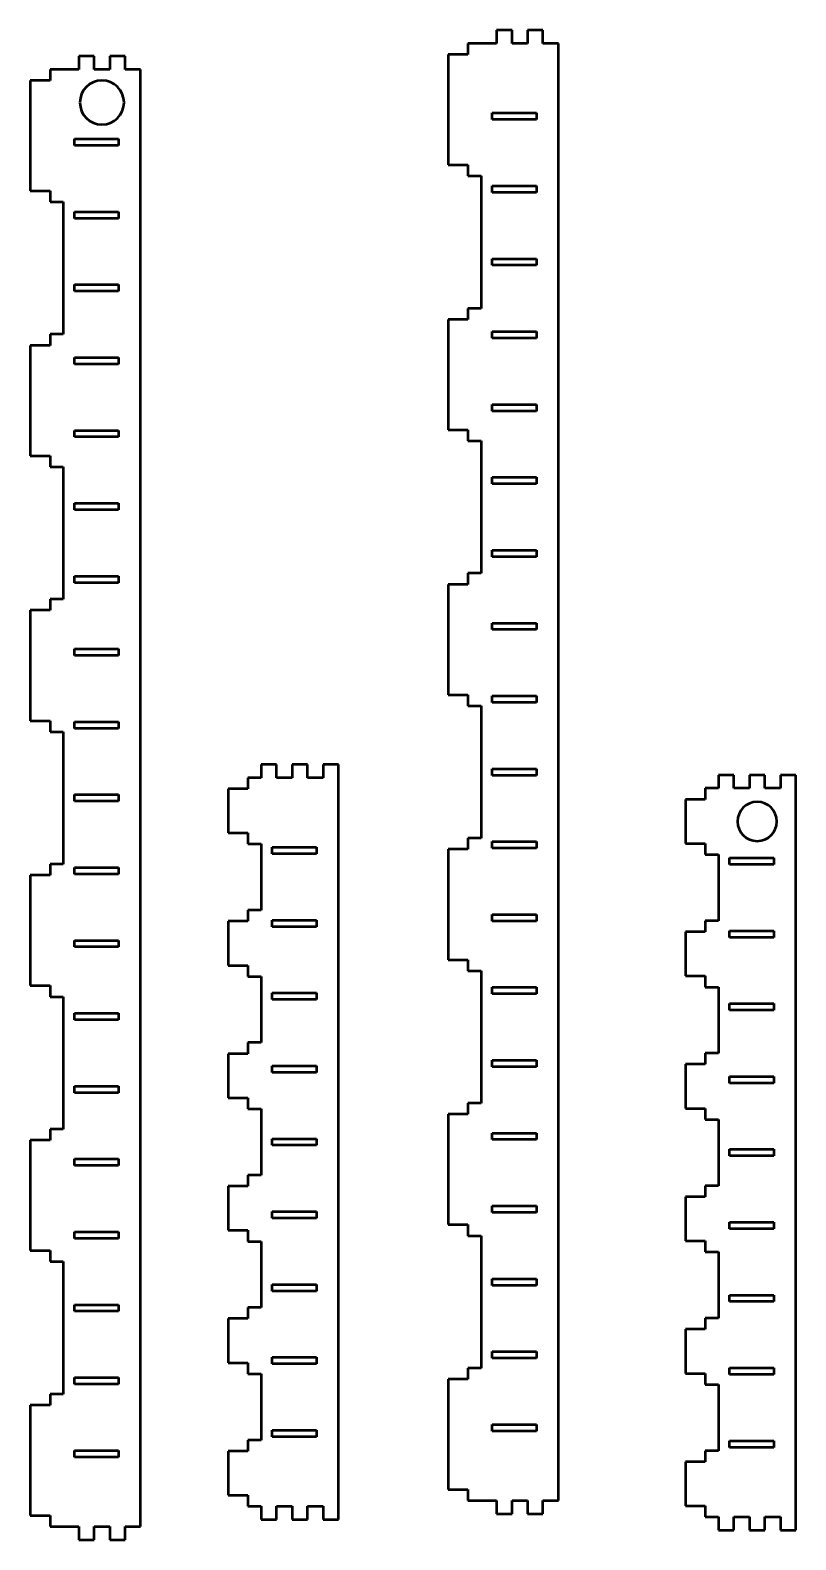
# Model space of a CAD drawing. Header units: millimetres. Extents: x -1222 to 1481, y -552 to 892.
# Drawn here: x 1134 to 1481, y -549 to 135 of the extents above; entities that cross this region are included whole.
import ezdxf

# ---------------------------------------------------------------- set-up
doc = ezdxf.new("R2010")
doc.units = ezdxf.units.MM
doc.header["$LTSCALE"] = 0.75
doc.layers.add('Visible', color=7, linetype='Continuous', lineweight=50)

msp = doc.modelspace()

# ---------------------------------------------------------------- linework, layer by layer
at = {"layer": 'Visible'}
for p, q in [((1345.042711, 134.835355), (1345.042711, 128.835355)), ((1352.042711, 134.835355), (1345.042711, 134.835355)), ((1352.042711, 128.835355), (1352.042711, 134.835355)), ((1359.042711, 134.835355), (1359.042711, 128.835355)), ((1366.042711, 134.835355), (1359.042711, 134.835355)), ((1366.042711, 128.835355), (1366.042711, 134.835355)), ((1155.855089, 123.098334), (1155.855089, 117.098334)), ((1162.855089, 123.098334), (1155.855089, 123.098334)), ((1162.855089, 117.098334), (1162.855089, 123.098334)), ((1169.855089, 123.098334), (1169.855089, 117.098334)), ((1176.855089, 123.098334), (1169.855089, 123.098334)), ((1176.855089, 117.098334), (1176.855089, 123.098334)), ((1323.042711, 123.835355), (1323.042711, 73.835355)), ((1332.042711, 123.835355), (1323.042711, 123.835355)), ((1332.042711, 128.835355), (1332.042711, 123.835355)), ((1345.042711, 128.835355), (1332.042711, 128.835355)), ((1359.042711, 128.835355), (1352.042711, 128.835355)), ((1373.042711, 128.835355), (1366.042711, 128.835355)), ((1373.042711, -531.164645), (1373.042711, 128.835355)), ((1142.855089, 117.098334), (1142.855089, 112.098334)), ((1155.855089, 117.098334), (1142.855089, 117.098334)), ((1169.855089, 117.098334), (1162.855089, 117.098334)), ((1183.855089, 117.098334), (1176.855089, 117.098334)), ((1183.855089, -542.901666), (1183.855089, 117.098334)), ((1133.855089, 112.098334), (1133.855089, 62.098334)), ((1142.855089, 112.098334), (1133.855089, 112.098334)), ((1343.042711, 94.335355), (1343.042711, 97.335355)), ((1343.042711, 97.335355), (1363.042711, 97.335355)), ((1363.042711, 97.335355), (1363.042711, 94.335355)), ((1363.042711, 94.335355), (1343.042711, 94.335355)), ((1153.855089, 85.598334), (1173.855089, 85.598334)), ((1153.855089, 82.598334), (1153.855089, 85.598334)), ((1173.855089, 82.598334), (1153.855089, 82.598334)), ((1173.855089, 85.598334), (1173.855089, 82.598334)), ((1323.042711, 73.835355), (1332.042711, 73.835355)), ((1332.042711, 73.835355), (1332.042711, 68.835355)), ((1332.042711, 68.835355), (1338.042711, 68.835355)), ((1338.042711, 68.835355), (1338.042711, 8.835355)), ((1133.855089, 62.098334), (1142.855089, 62.098334)), ((1142.855089, 62.098334), (1142.855089, 57.098334)), ((1343.042711, 61.335355), (1343.042711, 64.335355)), ((1343.042711, 64.335355), (1363.042711, 64.335355)), ((1363.042711, 64.335355), (1363.042711, 61.335355)), ((1142.855089, 57.098334), (1148.855089, 57.098334)), ((1148.855089, 57.098334), (1148.855089, -2.901666)), ((1363.042711, 61.335355), (1343.042711, 61.335355)), ((1153.855089, 52.598334), (1173.855089, 52.598334)), ((1153.855089, 49.598334), (1153.855089, 52.598334)), ((1173.855089, 49.598334), (1153.855089, 49.598334)), ((1173.855089, 52.598334), (1173.855089, 49.598334)), ((1343.042711, 31.335355), (1363.042711, 31.335355)), ((1343.042711, 28.335355), (1343.042711, 31.335355)), ((1363.042711, 28.335355), (1343.042711, 28.335355)), ((1363.042711, 31.335355), (1363.042711, 28.335355)), ((1153.855089, 19.598334), (1173.855089, 19.598334)), ((1153.855089, 16.598334), (1153.855089, 19.598334)), ((1173.855089, 16.598334), (1153.855089, 16.598334)), ((1173.855089, 19.598334), (1173.855089, 16.598334)), ((1332.042711, 8.835355), (1332.042711, 3.835355)), ((1338.042711, 8.835355), (1332.042711, 8.835355)), ((1323.042711, 3.835355), (1323.042711, -46.164645)), ((1332.042711, 3.835355), (1323.042711, 3.835355)), ((1142.855089, -2.901666), (1142.855089, -7.901666)), ((1148.855089, -2.901666), (1142.855089, -2.901666)), ((1343.042711, -1.664645), (1363.042711, -1.664645)), ((1343.042711, -4.664645), (1343.042711, -1.664645)), ((1363.042711, -4.664645), (1343.042711, -4.664645)), ((1363.042711, -1.664645), (1363.042711, -4.664645)), ((1133.855089, -7.901666), (1133.855089, -57.901666)), ((1142.855089, -7.901666), (1133.855089, -7.901666)), ((1153.855089, -13.401666), (1173.855089, -13.401666)), ((1153.855089, -16.401666), (1153.855089, -13.401666)), ((1173.855089, -13.401666), (1173.855089, -16.401666)), ((1173.855089, -16.401666), (1153.855089, -16.401666)), ((1343.042711, -34.664645), (1363.042711, -34.664645)), ((1343.042711, -37.664645), (1343.042711, -34.664645)), ((1363.042711, -37.664645), (1343.042711, -37.664645)), ((1363.042711, -34.664645), (1363.042711, -37.664645)), ((1153.855089, -49.401666), (1153.855089, -46.401666)), ((1153.855089, -46.401666), (1173.855089, -46.401666)), ((1173.855089, -46.401666), (1173.855089, -49.401666)), ((1323.042711, -46.164645), (1332.042711, -46.164645)), ((1332.042711, -46.164645), (1332.042711, -51.164645)), ((1173.855089, -49.401666), (1153.855089, -49.401666)), ((1332.042711, -51.164645), (1338.042711, -51.164645)), ((1338.042711, -51.164645), (1338.042711, -111.164645)), ((1133.855089, -57.901666), (1142.855089, -57.901666)), ((1142.855089, -57.901666), (1142.855089, -62.901666)), ((1142.855089, -62.901666), (1148.855089, -62.901666)), ((1148.855089, -62.901666), (1148.855089, -122.901666)), ((1343.042711, -67.664645), (1363.042711, -67.664645)), ((1343.042711, -70.664645), (1343.042711, -67.664645)), ((1363.042711, -67.664645), (1363.042711, -70.664645)), ((1363.042711, -70.664645), (1343.042711, -70.664645)), ((1153.855089, -82.401666), (1153.855089, -79.401666)), ((1153.855089, -79.401666), (1173.855089, -79.401666)), ((1173.855089, -79.401666), (1173.855089, -82.401666)), ((1173.855089, -82.401666), (1153.855089, -82.401666)), ((1343.042711, -100.664645), (1363.042711, -100.664645)), ((1343.042711, -103.664645), (1343.042711, -100.664645)), ((1363.042711, -100.664645), (1363.042711, -103.664645)), ((1363.042711, -103.664645), (1343.042711, -103.664645)), ((1153.855089, -112.401666), (1173.855089, -112.401666)), ((1153.855089, -115.401666), (1153.855089, -112.401666)), ((1173.855089, -115.401666), (1153.855089, -115.401666)), ((1173.855089, -112.401666), (1173.855089, -115.401666)), ((1323.042711, -116.164645), (1323.042711, -166.164645)), ((1332.042711, -116.164645), (1323.042711, -116.164645)), ((1332.042711, -111.164645), (1332.042711, -116.164645)), ((1338.042711, -111.164645), (1332.042711, -111.164645)), ((1142.855089, -122.901666), (1142.855089, -127.901666)), ((1148.855089, -122.901666), (1142.855089, -122.901666)), ((1133.855089, -127.901666), (1133.855089, -177.901666)), ((1142.855089, -127.901666), (1133.855089, -127.901666)), ((1343.042711, -136.664645), (1343.042711, -133.664645)), ((1343.042711, -133.664645), (1363.042711, -133.664645)), ((1363.042711, -136.664645), (1343.042711, -136.664645)), ((1363.042711, -133.664645), (1363.042711, -136.664645)), ((1153.855089, -145.401666), (1173.855089, -145.401666)), ((1153.855089, -148.401666), (1153.855089, -145.401666)), ((1173.855089, -148.401666), (1153.855089, -148.401666)), ((1173.855089, -145.401666), (1173.855089, -148.401666)), ((1323.042711, -166.164645), (1332.042711, -166.164645)), ((1332.042711, -166.164645), (1332.042711, -171.164645)), ((1343.042711, -166.664645), (1363.042711, -166.664645)), ((1343.042711, -169.664645), (1343.042711, -166.664645)), ((1363.042711, -169.664645), (1343.042711, -169.664645)), ((1363.042711, -166.664645), (1363.042711, -169.664645)), ((1332.042711, -171.164645), (1338.042711, -171.164645)), ((1338.042711, -171.164645), (1338.042711, -231.164645)), ((1133.855089, -177.901666), (1142.855089, -177.901666)), ((1142.855089, -177.901666), (1142.855089, -182.901666)), ((1142.855089, -182.901666), (1148.855089, -182.901666)), ((1148.855089, -182.901666), (1148.855089, -242.901666)), ((1153.855089, -178.401666), (1173.855089, -178.401666)), ((1153.855089, -181.401666), (1153.855089, -178.401666)), ((1173.855089, -181.401666), (1153.855089, -181.401666)), ((1173.855089, -178.401666), (1173.855089, -181.401666)), ((1238.447154, -197.728316), (1238.447154, -203.728316)), ((1245.447154, -197.728316), (1238.447154, -197.728316)), ((1245.447154, -203.728316), (1245.447154, -197.728316)), ((1252.447154, -197.728316), (1252.447154, -203.728316)), ((1259.447154, -197.728316), (1252.447154, -197.728316)), ((1259.447154, -203.728316), (1259.447154, -197.728316)), ((1266.447154, -197.728316), (1266.447154, -203.728316)), ((1273.447154, -197.728316), (1266.447154, -197.728316)), ((1273.447154, -539.728316), (1273.447154, -197.728316)), ((1232.447154, -203.728316), (1232.447154, -208.728316)), ((1238.447154, -203.728316), (1232.447154, -203.728316)), ((1252.447154, -203.728316), (1245.447154, -203.728316)), ((1266.447154, -203.728316), (1259.447154, -203.728316)), ((1343.042711, -202.664645), (1343.042711, -199.664645)), ((1343.042711, -199.664645), (1363.042711, -199.664645)), ((1363.042711, -202.664645), (1343.042711, -202.664645)), ((1363.042711, -199.664645), (1363.042711, -202.664645)), ((1445.532723, -202.539354), (1445.532723, -208.539354)), ((1452.532723, -202.539354), (1445.532723, -202.539354)), ((1452.532723, -208.539354), (1452.532723, -202.539354)), ((1459.532723, -202.539354), (1459.532723, -208.539354)), ((1466.532723, -202.539354), (1459.532723, -202.539354)), ((1466.532723, -208.539354), (1466.532723, -202.539354)), ((1473.532723, -202.539354), (1473.532723, -208.539354)), ((1480.532723, -202.539354), (1473.532723, -202.539354)), ((1480.532723, -544.539354), (1480.532723, -202.539354)), ((1153.855089, -211.401666), (1173.855089, -211.401666)), ((1153.855089, -214.401666), (1153.855089, -211.401666)), ((1173.855089, -211.401666), (1173.855089, -214.401666)), ((1223.447154, -208.728316), (1223.447154, -228.728316)), ((1232.447154, -208.728316), (1223.447154, -208.728316)), ((1439.532723, -208.539354), (1439.532723, -213.539354)), ((1445.532723, -208.539354), (1439.532723, -208.539354)), ((1459.532723, -208.539354), (1452.532723, -208.539354)), ((1473.532723, -208.539354), (1466.532723, -208.539354)), ((1173.855089, -214.401666), (1153.855089, -214.401666)), ((1430.532723, -213.539354), (1430.532723, -233.539354)), ((1439.532723, -213.539354), (1430.532723, -213.539354)), ((1223.447154, -228.728316), (1232.447154, -228.728316)), ((1232.447154, -228.728316), (1232.447154, -233.728316)), ((1332.042711, -231.164645), (1332.042711, -236.164645)), ((1338.042711, -231.164645), (1332.042711, -231.164645)), ((1232.447154, -233.728316), (1238.447154, -233.728316)), ((1238.447154, -233.728316), (1238.447154, -263.728316)), ((1243.447154, -235.228316), (1263.447154, -235.228316)), ((1243.447154, -238.228316), (1243.447154, -235.228316)), ((1263.447154, -238.228316), (1243.447154, -238.228316)), ((1263.447154, -235.228316), (1263.447154, -238.228316)), ((1323.042711, -236.164645), (1323.042711, -286.164645)), ((1332.042711, -236.164645), (1323.042711, -236.164645)), ((1343.042711, -232.664645), (1363.042711, -232.664645)), ((1343.042711, -235.664645), (1343.042711, -232.664645)), ((1363.042711, -235.664645), (1343.042711, -235.664645)), ((1363.042711, -232.664645), (1363.042711, -235.664645)), ((1430.532723, -233.539354), (1439.532723, -233.539354)), ((1439.532723, -233.539354), (1439.532723, -238.539354)), ((1439.532723, -238.539354), (1445.532723, -238.539354)), ((1445.532723, -238.539354), (1445.532723, -268.539354)), ((1142.855089, -242.901666), (1142.855089, -247.901666)), ((1148.855089, -242.901666), (1142.855089, -242.901666)), ((1153.855089, -244.401666), (1173.855089, -244.401666)), ((1153.855089, -247.401666), (1153.855089, -244.401666)), ((1173.855089, -244.401666), (1173.855089, -247.401666)), ((1450.532723, -240.039354), (1470.532723, -240.039354)), ((1450.532723, -243.039354), (1450.532723, -240.039354)), ((1470.532723, -243.039354), (1450.532723, -243.039354)), ((1470.532723, -240.039354), (1470.532723, -243.039354)), ((1133.855089, -247.901666), (1133.855089, -297.901666)), ((1142.855089, -247.901666), (1133.855089, -247.901666)), ((1173.855089, -247.401666), (1153.855089, -247.401666)), ((1232.447154, -263.728316), (1232.447154, -268.728316)), ((1238.447154, -263.728316), (1232.447154, -263.728316)), ((1343.042711, -265.664645), (1363.042711, -265.664645)), ((1343.042711, -268.664645), (1343.042711, -265.664645)), ((1363.042711, -265.664645), (1363.042711, -268.664645)), ((1223.447154, -268.728316), (1223.447154, -288.728316)), ((1232.447154, -268.728316), (1223.447154, -268.728316)), ((1243.447154, -268.228316), (1263.447154, -268.228316)), ((1243.447154, -271.228316), (1243.447154, -268.228316)), ((1263.447154, -271.228316), (1243.447154, -271.228316)), ((1263.447154, -268.228316), (1263.447154, -271.228316)), ((1363.042711, -268.664645), (1343.042711, -268.664645)), ((1439.532723, -268.539354), (1439.532723, -273.539354)), ((1445.532723, -268.539354), (1439.532723, -268.539354)), ((1450.532723, -273.039354), (1470.532723, -273.039354)), ((1450.532723, -276.039354), (1450.532723, -273.039354)), ((1470.532723, -273.039354), (1470.532723, -276.039354)), ((1153.855089, -277.401666), (1173.855089, -277.401666)), ((1153.855089, -280.401666), (1153.855089, -277.401666)), ((1173.855089, -277.401666), (1173.855089, -280.401666)), ((1430.532723, -273.539354), (1430.532723, -293.539354)), ((1439.532723, -273.539354), (1430.532723, -273.539354)), ((1470.532723, -276.039354), (1450.532723, -276.039354)), ((1173.855089, -280.401666), (1153.855089, -280.401666)), ((1323.042711, -286.164645), (1332.042711, -286.164645)), ((1332.042711, -286.164645), (1332.042711, -291.164645)), ((1223.447154, -288.728316), (1232.447154, -288.728316)), ((1232.447154, -288.728316), (1232.447154, -293.728316)), ((1232.447154, -293.728316), (1238.447154, -293.728316)), ((1238.447154, -293.728316), (1238.447154, -323.728316)), ((1332.042711, -291.164645), (1338.042711, -291.164645)), ((1338.042711, -291.164645), (1338.042711, -351.164645)), ((1430.532723, -293.539354), (1439.532723, -293.539354)), ((1439.532723, -293.539354), (1439.532723, -298.539354)), ((1133.855089, -297.901666), (1142.855089, -297.901666)), ((1142.855089, -297.901666), (1142.855089, -302.901666)), ((1343.042711, -298.664645), (1363.042711, -298.664645)), ((1343.042711, -301.664645), (1343.042711, -298.664645)), ((1363.042711, -298.664645), (1363.042711, -301.664645)), ((1439.532723, -298.539354), (1445.532723, -298.539354)), ((1445.532723, -298.539354), (1445.532723, -328.539354)), ((1142.855089, -302.901666), (1148.855089, -302.901666)), ((1148.855089, -302.901666), (1148.855089, -362.901666)), ((1243.447154, -304.228316), (1243.447154, -301.228316)), ((1243.447154, -301.228316), (1263.447154, -301.228316)), ((1263.447154, -304.228316), (1243.447154, -304.228316)), ((1263.447154, -301.228316), (1263.447154, -304.228316)), ((1363.042711, -301.664645), (1343.042711, -301.664645)), ((1450.532723, -306.039354), (1470.532723, -306.039354)), ((1450.532723, -309.039354), (1450.532723, -306.039354)), ((1470.532723, -306.039354), (1470.532723, -309.039354)), ((1153.855089, -310.401666), (1173.855089, -310.401666)), ((1153.855089, -313.401666), (1153.855089, -310.401666)), ((1173.855089, -313.401666), (1153.855089, -313.401666)), ((1173.855089, -310.401666), (1173.855089, -313.401666)), ((1470.532723, -309.039354), (1450.532723, -309.039354)), ((1232.447154, -323.728316), (1232.447154, -328.728316)), ((1238.447154, -323.728316), (1232.447154, -323.728316)), ((1223.447154, -328.728316), (1223.447154, -348.728316)), ((1232.447154, -328.728316), (1223.447154, -328.728316)), ((1243.447154, -334.228316), (1263.447154, -334.228316)), ((1243.447154, -337.228316), (1243.447154, -334.228316)), ((1263.447154, -334.228316), (1263.447154, -337.228316)), ((1343.042711, -331.664645), (1363.042711, -331.664645)), ((1343.042711, -334.664645), (1343.042711, -331.664645)), ((1363.042711, -334.664645), (1343.042711, -334.664645)), ((1363.042711, -331.664645), (1363.042711, -334.664645)), ((1430.532723, -333.539354), (1430.532723, -353.539354)), ((1439.532723, -333.539354), (1430.532723, -333.539354)), ((1439.532723, -328.539354), (1439.532723, -333.539354)), ((1445.532723, -328.539354), (1439.532723, -328.539354)), ((1263.447154, -337.228316), (1243.447154, -337.228316)), ((1450.532723, -339.039354), (1470.532723, -339.039354)), ((1450.532723, -342.039354), (1450.532723, -339.039354)), ((1470.532723, -339.039354), (1470.532723, -342.039354)), ((1153.855089, -343.401666), (1173.855089, -343.401666)), ((1153.855089, -346.401666), (1153.855089, -343.401666)), ((1173.855089, -346.401666), (1153.855089, -346.401666)), ((1173.855089, -343.401666), (1173.855089, -346.401666)), ((1470.532723, -342.039354), (1450.532723, -342.039354)), ((1223.447154, -348.728316), (1232.447154, -348.728316)), ((1232.447154, -348.728316), (1232.447154, -353.728316)), ((1232.447154, -353.728316), (1238.447154, -353.728316)), ((1238.447154, -353.728316), (1238.447154, -383.728316)), ((1332.042711, -351.164645), (1332.042711, -356.164645)), ((1338.042711, -351.164645), (1332.042711, -351.164645)), ((1430.532723, -353.539354), (1439.532723, -353.539354)), ((1439.532723, -353.539354), (1439.532723, -358.539354)), ((1323.042711, -356.164645), (1323.042711, -406.164645)), ((1332.042711, -356.164645), (1323.042711, -356.164645)), ((1439.532723, -358.539354), (1445.532723, -358.539354)), ((1445.532723, -358.539354), (1445.532723, -388.539354)), ((1133.855089, -367.901666), (1133.855089, -417.901666)), ((1142.855089, -367.901666), (1133.855089, -367.901666)), ((1142.855089, -362.901666), (1142.855089, -367.901666)), ((1148.855089, -362.901666), (1142.855089, -362.901666)), ((1243.447154, -367.228316), (1263.447154, -367.228316)), ((1243.447154, -370.228316), (1243.447154, -367.228316)), ((1263.447154, -367.228316), (1263.447154, -370.228316)), ((1343.042711, -364.664645), (1363.042711, -364.664645)), ((1343.042711, -367.664645), (1343.042711, -364.664645)), ((1363.042711, -367.664645), (1343.042711, -367.664645)), ((1363.042711, -364.664645), (1363.042711, -367.664645)), ((1263.447154, -370.228316), (1243.447154, -370.228316)), ((1450.532723, -372.039354), (1470.532723, -372.039354)), ((1450.532723, -375.039354), (1450.532723, -372.039354)), ((1470.532723, -375.039354), (1450.532723, -375.039354)), ((1470.532723, -372.039354), (1470.532723, -375.039354)), ((1153.855089, -376.401666), (1173.855089, -376.401666)), ((1153.855089, -379.401666), (1153.855089, -376.401666)), ((1173.855089, -379.401666), (1153.855089, -379.401666)), ((1173.855089, -376.401666), (1173.855089, -379.401666)), ((1223.447154, -388.728316), (1223.447154, -408.728316)), ((1232.447154, -388.728316), (1223.447154, -388.728316)), ((1232.447154, -383.728316), (1232.447154, -388.728316)), ((1238.447154, -383.728316), (1232.447154, -383.728316)), ((1439.532723, -388.539354), (1439.532723, -393.539354)), ((1445.532723, -388.539354), (1439.532723, -388.539354)), ((1430.532723, -393.539354), (1430.532723, -413.539354)), ((1439.532723, -393.539354), (1430.532723, -393.539354)), ((1243.447154, -400.228316), (1263.447154, -400.228316)), ((1243.447154, -403.228316), (1243.447154, -400.228316)), ((1263.447154, -403.228316), (1243.447154, -403.228316)), ((1263.447154, -400.228316), (1263.447154, -403.228316)), ((1343.042711, -400.664645), (1343.042711, -397.664645)), ((1343.042711, -397.664645), (1363.042711, -397.664645)), ((1363.042711, -400.664645), (1343.042711, -400.664645)), ((1363.042711, -397.664645), (1363.042711, -400.664645)), ((1153.855089, -409.401666), (1173.855089, -409.401666)), ((1153.855089, -412.401666), (1153.855089, -409.401666)), ((1173.855089, -409.401666), (1173.855089, -412.401666)), ((1223.447154, -408.728316), (1232.447154, -408.728316)), ((1232.447154, -408.728316), (1232.447154, -413.728316)), ((1323.042711, -406.164645), (1332.042711, -406.164645)), ((1332.042711, -406.164645), (1332.042711, -411.164645)), ((1450.532723, -405.039354), (1470.532723, -405.039354)), ((1450.532723, -408.039354), (1450.532723, -405.039354)), ((1470.532723, -408.039354), (1450.532723, -408.039354)), ((1470.532723, -405.039354), (1470.532723, -408.039354)), ((1173.855089, -412.401666), (1153.855089, -412.401666)), ((1232.447154, -413.728316), (1238.447154, -413.728316)), ((1238.447154, -413.728316), (1238.447154, -443.728316)), ((1332.042711, -411.164645), (1338.042711, -411.164645)), ((1338.042711, -411.164645), (1338.042711, -471.164645)), ((1430.532723, -413.539354), (1439.532723, -413.539354)), ((1439.532723, -413.539354), (1439.532723, -418.539354)), ((1133.855089, -417.901666), (1142.855089, -417.901666)), ((1142.855089, -417.901666), (1142.855089, -422.901666)), ((1142.855089, -422.901666), (1148.855089, -422.901666)), ((1148.855089, -422.901666), (1148.855089, -482.901666)), ((1439.532723, -418.539354), (1445.532723, -418.539354)), ((1445.532723, -418.539354), (1445.532723, -448.539354)), ((1343.042711, -433.664645), (1343.042711, -430.664645)), ((1343.042711, -430.664645), (1363.042711, -430.664645)), ((1363.042711, -430.664645), (1363.042711, -433.664645)), ((1243.447154, -433.228316), (1263.447154, -433.228316)), ((1243.447154, -436.228316), (1243.447154, -433.228316)), ((1263.447154, -436.228316), (1243.447154, -436.228316)), ((1263.447154, -433.228316), (1263.447154, -436.228316)), ((1363.042711, -433.664645), (1343.042711, -433.664645)), ((1153.855089, -442.401666), (1173.855089, -442.401666)), ((1153.855089, -445.401666), (1153.855089, -442.401666)), ((1173.855089, -442.401666), (1173.855089, -445.401666)), ((1232.447154, -443.728316), (1232.447154, -448.728316)), ((1238.447154, -443.728316), (1232.447154, -443.728316)), ((1450.532723, -438.039354), (1470.532723, -438.039354)), ((1450.532723, -441.039354), (1450.532723, -438.039354)), ((1470.532723, -441.039354), (1450.532723, -441.039354)), ((1470.532723, -438.039354), (1470.532723, -441.039354)), ((1173.855089, -445.401666), (1153.855089, -445.401666)), ((1223.447154, -448.728316), (1223.447154, -468.728316)), ((1232.447154, -448.728316), (1223.447154, -448.728316)), ((1439.532723, -448.539354), (1439.532723, -453.539354)), ((1445.532723, -448.539354), (1439.532723, -448.539354)), ((1430.532723, -453.539354), (1430.532723, -473.539354)), ((1439.532723, -453.539354), (1430.532723, -453.539354)), ((1343.042711, -463.664645), (1363.042711, -463.664645)), ((1343.042711, -466.664645), (1343.042711, -463.664645)), ((1363.042711, -463.664645), (1363.042711, -466.664645)), ((1223.447154, -468.728316), (1232.447154, -468.728316)), ((1232.447154, -468.728316), (1232.447154, -473.728316)), ((1243.447154, -466.228316), (1263.447154, -466.228316)), ((1243.447154, -469.228316), (1243.447154, -466.228316)), ((1263.447154, -469.228316), (1243.447154, -469.228316)), ((1263.447154, -466.228316), (1263.447154, -469.228316)), ((1332.042711, -471.164645), (1332.042711, -476.164645)), ((1338.042711, -471.164645), (1332.042711, -471.164645)), ((1363.042711, -466.664645), (1343.042711, -466.664645)), ((1450.532723, -471.039354), (1470.532723, -471.039354)), ((1450.532723, -474.039354), (1450.532723, -471.039354)), ((1470.532723, -471.039354), (1470.532723, -474.039354)), ((1153.855089, -475.401666), (1173.855089, -475.401666)), ((1153.855089, -478.401666), (1153.855089, -475.401666)), ((1173.855089, -478.401666), (1153.855089, -478.401666)), ((1173.855089, -475.401666), (1173.855089, -478.401666)), ((1232.447154, -473.728316), (1238.447154, -473.728316)), ((1238.447154, -473.728316), (1238.447154, -503.728316)), ((1323.042711, -476.164645), (1323.042711, -526.164645)), ((1332.042711, -476.164645), (1323.042711, -476.164645)), ((1430.532723, -473.539354), (1439.532723, -473.539354)), ((1439.532723, -473.539354), (1439.532723, -478.539354)), ((1439.532723, -478.539354), (1445.532723, -478.539354)), ((1445.532723, -478.539354), (1445.532723, -508.539354)), ((1470.532723, -474.039354), (1450.532723, -474.039354)), ((1142.855089, -482.901666), (1142.855089, -487.901666)), ((1148.855089, -482.901666), (1142.855089, -482.901666)), ((1133.855089, -487.901666), (1133.855089, -537.901666)), ((1142.855089, -487.901666), (1133.855089, -487.901666)), ((1343.042711, -496.664645), (1363.042711, -496.664645)), ((1343.042711, -499.664645), (1343.042711, -496.664645)), ((1363.042711, -496.664645), (1363.042711, -499.664645)), ((1232.447154, -503.728316), (1232.447154, -508.728316)), ((1238.447154, -503.728316), (1232.447154, -503.728316)), ((1243.447154, -499.228316), (1263.447154, -499.228316)), ((1243.447154, -502.228316), (1243.447154, -499.228316)), ((1263.447154, -502.228316), (1243.447154, -502.228316)), ((1263.447154, -499.228316), (1263.447154, -502.228316)), ((1363.042711, -499.664645), (1343.042711, -499.664645)), ((1450.532723, -504.039354), (1470.532723, -504.039354)), ((1450.532723, -507.039354), (1450.532723, -504.039354)), ((1470.532723, -504.039354), (1470.532723, -507.039354)), ((1153.855089, -508.401666), (1173.855089, -508.401666)), ((1153.855089, -511.401666), (1153.855089, -508.401666)), ((1173.855089, -511.401666), (1153.855089, -511.401666)), ((1173.855089, -508.401666), (1173.855089, -511.401666)), ((1223.447154, -508.728316), (1223.447154, -528.728316)), ((1232.447154, -508.728316), (1223.447154, -508.728316)), ((1439.532723, -508.539354), (1439.532723, -513.539354)), ((1445.532723, -508.539354), (1439.532723, -508.539354)), ((1470.532723, -507.039354), (1450.532723, -507.039354)), ((1430.532723, -513.539354), (1430.532723, -533.539354)), ((1439.532723, -513.539354), (1430.532723, -513.539354)), ((1323.042711, -526.164645), (1332.042711, -526.164645)), ((1332.042711, -526.164645), (1332.042711, -531.164645)), ((1223.447154, -528.728316), (1232.447154, -528.728316)), ((1232.447154, -528.728316), (1232.447154, -533.728316)), ((1332.042711, -531.164645), (1345.042711, -531.164645)), ((1345.042711, -531.164645), (1345.042711, -537.164645)), ((1352.042711, -531.164645), (1359.042711, -531.164645)), ((1352.042711, -537.164645), (1352.042711, -531.164645)), ((1359.042711, -531.164645), (1359.042711, -537.164645)), ((1366.042711, -531.164645), (1373.042711, -531.164645)), ((1366.042711, -537.164645), (1366.042711, -531.164645)), ((1133.855089, -537.901666), (1142.855089, -537.901666)), ((1142.855089, -537.901666), (1142.855089, -542.901666)), ((1232.447154, -533.728316), (1238.447154, -533.728316)), ((1238.447154, -533.728316), (1238.447154, -539.728316)), ((1238.447154, -539.728316), (1245.447154, -539.728316)), ((1245.447154, -533.728316), (1252.447154, -533.728316)), ((1245.447154, -539.728316), (1245.447154, -533.728316)), ((1252.447154, -533.728316), (1252.447154, -539.728316)), ((1252.447154, -539.728316), (1259.447154, -539.728316)), ((1259.447154, -533.728316), (1266.447154, -533.728316)), ((1259.447154, -539.728316), (1259.447154, -533.728316)), ((1266.447154, -533.728316), (1266.447154, -539.728316)), ((1266.447154, -539.728316), (1273.447154, -539.728316)), ((1345.042711, -537.164645), (1352.042711, -537.164645)), ((1359.042711, -537.164645), (1366.042711, -537.164645)), ((1430.532723, -533.539354), (1439.532723, -533.539354)), ((1439.532723, -533.539354), (1439.532723, -538.539354)), ((1439.532723, -538.539354), (1445.532723, -538.539354)), ((1445.532723, -538.539354), (1445.532723, -544.539354)), ((1452.532723, -538.539354), (1459.532723, -538.539354)), ((1452.532723, -544.539354), (1452.532723, -538.539354)), ((1459.532723, -538.539354), (1459.532723, -544.539354)), ((1466.532723, -538.539354), (1473.532723, -538.539354)), ((1466.532723, -544.539354), (1466.532723, -538.539354)), ((1473.532723, -538.539354), (1473.532723, -544.539354)), ((1142.855089, -542.901666), (1155.855089, -542.901666)), ((1155.855089, -542.901666), (1155.855089, -548.901666)), ((1162.855089, -542.901666), (1169.855089, -542.901666)), ((1162.855089, -548.901666), (1162.855089, -542.901666)), ((1169.855089, -542.901666), (1169.855089, -548.901666)), ((1176.855089, -542.901666), (1183.855089, -542.901666)), ((1176.855089, -548.901666), (1176.855089, -542.901666)), ((1445.532723, -544.539354), (1452.532723, -544.539354)), ((1459.532723, -544.539354), (1466.532723, -544.539354)), ((1473.532723, -544.539354), (1480.532723, -544.539354)), ((1155.855089, -548.901666), (1162.855089, -548.901666)), ((1169.855089, -548.901666), (1176.855089, -548.901666))]:
    msp.add_line(p, q, dxfattribs=at)
at = {"layer": 'Visible', "extrusion": (0, 0, -1)}
for centre, radius in [((-1166.355089, 102.098334), 10), ((-1463.032723, -223.539354), 8.875797)]:
    msp.add_circle(centre, radius, dxfattribs=at)

doc.saveas('drawing.dxf')
